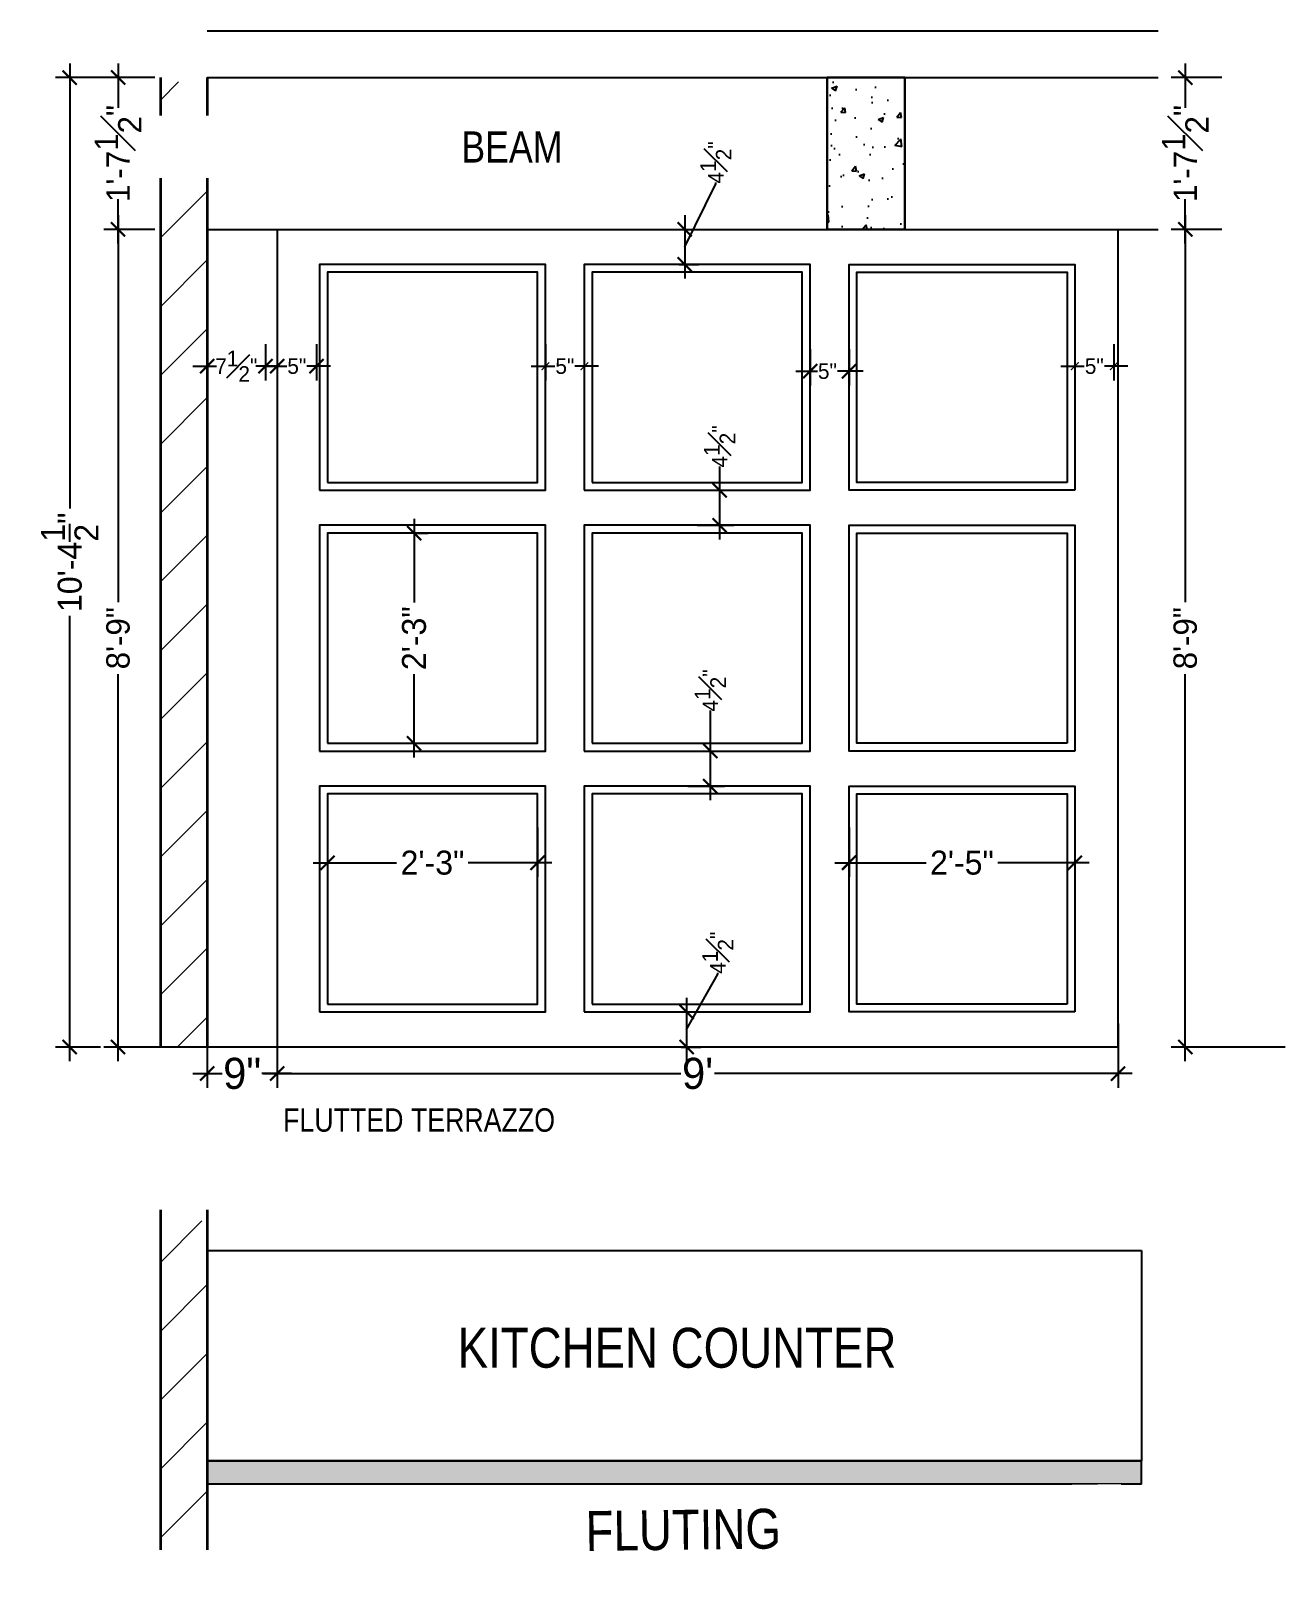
# Model space of a CAD drawing. Header units: inches. Extents: x -137722 to 81594, y -22256 to -1207.
# Drawn here: x -62187.1 to -62026, y -2148.5 to -1950.7 of the extents above; entities that cross this region are included whole.
import ezdxf

# ---------------------------------------------------------------- set-up
doc = ezdxf.new("R2010")
doc.units = ezdxf.units.IN
doc.header["$LTSCALE"] = 0.05
doc.header["$MEASUREMENT"] = 0
doc.header["$PDMODE"] = 3
doc.header["$PDSIZE"] = -4
doc.linetypes.add('DASHED2', pattern=[0.375, 0.25, -0.125])
doc.layers.get('Defpoints').update_dxf_attribs({"linetype": 'DASHED2'})
for name, color, linetype in [('00 floor', 7, 'Continuous'), ('beam', 7, 'Continuous'), ('Civil Dimension - Text', 7, 'Continuous'), ('HATCH', 251, 'Continuous'), ('text', 176, 'Continuous')]:
    doc.layers.add(name, color=color, linetype=linetype)
doc.layers.add('FURNITURE', color=36, linetype='Continuous', lineweight=18)
doc.layers.add('WALL', color=7, linetype='Continuous', lineweight=35)
doc.styles.add('4MMOF3-8', font='ARIALN.TTF', dxfattribs={"height": 5.12})
doc.styles.add('9-128OF1-4', font='stylu.ttf')
doc.dimstyles.new('DIM 1-4', dxfattribs={"dimtxt": 3.0792, "dimasz": 1.82, "dimexe": 1.82, "dimexo": 0, "dimgap": 0.09, "dimtad": 0, "dimzin": 0, "dimdsep": 46, "dimlunit": 4, "dimtxsty": '9-128OF1-4', "dimblk": 'ARCHTICK', "dimcen": 1.8125, "dimdle": 1.82, "dimclrd": 8, "dimclre": 8, "dimadec": 0, "dimazin": 0, "dimtfac": 1, "dimtofl": 0, "dimtmove": 0, "dimatfit": 3, "dimldrblk": 'OPEN90', "dimfxl": 1, "dimtolj": 1, "dimtzin": 0, "dimlwd": -1, "dimarcsym": 0})

msp = doc.modelspace()

# ---------------------------------------------------------------- texts
at = {"layer": 'text', "ltscale": 50, "insert": (-62132.2728, -2119.8463), "char_height": 5.12, "width": 66.281096, "attachment_point": 4, "style": '4MMOF3-8', "bg_fill": 2}
msp.add_mtext('KITCHEN COUNTER', dxfattribs=at)

# ---------------------------------------------------------------- blocks, each defined once
blk = doc.blocks.new('_ArchTick')
at = {"color": 0, "const_width": 0.15}
blk.add_lwpolyline([(-0.5, -0.5), (0.5, 0.5)], dxfattribs=at)
blk = doc.blocks.new('*D477')
at = {"layer": 'Civil Dimension - Text', "color": 8, "lineweight": -2, "ltscale": 50, "transparency": 16777216}
for p, q in [((-62082, -2052.99), (-62082, -2059.35)), ((-62053, -2052.99), (-62053, -2059.35))]:
    blk.add_line(p, q, dxfattribs=at)
at = {"layer": 'Civil Dimension - Text', "color": 8, "ltscale": 50, "transparency": 16777216}
for p, q in [((-62083.82, -2057.53), (-62072.11, -2057.53)), ((-62051.18, -2057.53), (-62062.9, -2057.53))]:
    blk.add_line(p, q, dxfattribs=at)
at = {"layer": 'Defpoints', "color": 0, "ltscale": 50, "transparency": 16777216}
for p in [(-62082, -2052.99), (-62053, -2052.99), (-62053, -2057.53)]:
    blk.add_point(p, dxfattribs=at)
at = {"layer": 'Civil Dimension - Text', "color": 8, "ltscale": 50, "transparency": 16777216, "xscale": 1.82, "yscale": 1.82, "zscale": 1.82, "rotation": 180}
blk.add_blockref('_ArchTick', (-62082, -2057.53), dxfattribs=at)
at = {"layer": 'Civil Dimension - Text', "color": 8, "ltscale": 50, "transparency": 16777216, "xscale": 1.82, "yscale": 1.82, "zscale": 1.82}
blk.add_blockref('_ArchTick', (-62053, -2057.53), dxfattribs=at)
at = {"layer": 'Civil Dimension - Text', "color": 0, "ltscale": 50, "transparency": 16777216, "insert": (-62067.5, -2057.53), "char_height": 3.079, "attachment_point": 5, "style": '9-128OF1-4'}
blk.add_mtext('\\A1;2\'-5"', dxfattribs=at)
blk = doc.blocks.new('_Open90')
at = {"color": 0, "linetype": 'ByBlock', "lineweight": -2}
for p, q in [((0, 0), (-1, 0)), ((-0.5, 0.5), (0, 0)), ((0, 0), (-0.5, -0.5))]:
    blk.add_line(p, q, dxfattribs=at)
blk = doc.blocks.new('*D478')
at = {"layer": 'Civil Dimension - Text', "color": 8, "lineweight": -2, "ltscale": 50, "transparency": 16777216}
for p, q in [((-62149, -2052.99), (-62149, -2059.35)), ((-62122, -2052.99), (-62122, -2059.35))]:
    blk.add_line(p, q, dxfattribs=at)
at = {"layer": 'Civil Dimension - Text', "color": 8, "ltscale": 50, "transparency": 16777216}
for p, q in [((-62150.82, -2057.53), (-62140.11, -2057.53)), ((-62120.18, -2057.53), (-62130.9, -2057.53))]:
    blk.add_line(p, q, dxfattribs=at)
at = {"layer": 'Defpoints', "color": 0, "ltscale": 50, "transparency": 16777216}
for p in [(-62149, -2052.99), (-62122, -2052.99), (-62149, -2057.53)]:
    blk.add_point(p, dxfattribs=at)
at = {"layer": 'Civil Dimension - Text', "color": 8, "ltscale": 50, "transparency": 16777216, "xscale": 1.82, "yscale": 1.82, "zscale": 1.82, "rotation": 180}
blk.add_blockref('_ArchTick', (-62149, -2057.53), dxfattribs=at)
at = {"layer": 'Civil Dimension - Text', "color": 8, "ltscale": 50, "transparency": 16777216, "xscale": 1.82, "yscale": 1.82, "zscale": 1.82}
blk.add_blockref('_ArchTick', (-62122, -2057.53), dxfattribs=at)
at = {"layer": 'Civil Dimension - Text', "color": 0, "ltscale": 50, "transparency": 16777216, "insert": (-62135.5, -2057.53), "char_height": 3.079, "attachment_point": 5, "style": '9-128OF1-4'}
blk.add_mtext('\\A1;2\'-3"', dxfattribs=at)
blk = doc.blocks.new('*D467')
at = {"layer": 'Civil Dimension - Text', "color": 8, "lineweight": -2, "ltscale": 50, "transparency": 16777216}
for p, q in [((-62087, -1991.56), (-62087, -1996.23)), ((-62082, -1991.56), (-62082, -1996.23))]:
    blk.add_line(p, q, dxfattribs=at)
at = {"layer": 'Civil Dimension - Text', "color": 8, "ltscale": 50, "transparency": 16777216}
for p, q in [((-62088.82, -1994.41), (-62086.07, -1994.41)), ((-62080.18, -1994.41), (-62083.49, -1994.41))]:
    blk.add_line(p, q, dxfattribs=at)
at = {"layer": 'Defpoints', "color": 0, "ltscale": 50, "transparency": 16777216}
for p in [(-62087, -1991.56), (-62082, -1991.56), (-62087, -1994.41)]:
    blk.add_point(p, dxfattribs=at)
at = {"layer": 'Civil Dimension - Text', "color": 8, "ltscale": 50, "transparency": 16777216, "xscale": 1.82, "yscale": 1.82, "zscale": 1.82, "rotation": 180}
blk.add_blockref('_ArchTick', (-62087, -1994.41), dxfattribs=at)
at = {"layer": 'Civil Dimension - Text', "color": 8, "ltscale": 50, "transparency": 16777216, "xscale": 1.82, "yscale": 1.82, "zscale": 1.82}
blk.add_blockref('_ArchTick', (-62082, -1994.41), dxfattribs=at)
at = {"layer": 'Civil Dimension - Text', "color": 0, "ltscale": 50, "transparency": 16777216, "insert": (-62084.78, -1994.41), "char_height": 2, "attachment_point": 5, "style": '9-128OF1-4'}
blk.add_mtext('\\A1;5"', dxfattribs=at)
blk = doc.blocks.new('*D468')
at = {"layer": 'Civil Dimension - Text', "color": 8, "lineweight": -2, "ltscale": 50, "transparency": 16777216}
for p, q in [((-62121, -1990.92), (-62121, -1995.58)), ((-62116, -1990.92), (-62116, -1995.58))]:
    blk.add_line(p, q, dxfattribs=at)
at = {"layer": 'Civil Dimension - Text', "color": 8, "ltscale": 50, "transparency": 16777216}
for p, q in [((-62122.82, -1993.76), (-62119.8, -1993.76)), ((-62114.18, -1993.76), (-62117.21, -1993.76))]:
    blk.add_line(p, q, dxfattribs=at)
at = {"layer": 'Defpoints', "color": 0, "ltscale": 50, "transparency": 16777216}
for p in [(-62121, -1990.92), (-62116, -1990.92), (-62116, -1993.76)]:
    blk.add_point(p, dxfattribs=at)
at = {"layer": 'Civil Dimension - Text', "color": 8, "ltscale": 50, "transparency": 16777216, "rotation": 180}
blk.add_blockref('_ArchTick', (-62121, -1993.76), dxfattribs=at)
at = {"layer": 'Civil Dimension - Text', "color": 8, "ltscale": 50, "transparency": 16777216}
blk.add_blockref('_ArchTick', (-62116, -1993.76), dxfattribs=at)
at = {"layer": 'Civil Dimension - Text', "color": 0, "ltscale": 50, "transparency": 16777216, "insert": (-62118.5, -1993.76), "char_height": 2, "attachment_point": 5, "style": '9-128OF1-4'}
blk.add_mtext('\\A1;5"', dxfattribs=at)
blk = doc.blocks.new('*D469')
at = {"layer": 'Civil Dimension - Text', "color": 8, "lineweight": -2, "ltscale": 50, "transparency": 16777216}
for p, q in [((-62164.45, -1990.92), (-62164.45, -1995.58)), ((-62156.95, -1990.92), (-62156.95, -1995.58))]:
    blk.add_line(p, q, dxfattribs=at)
at = {"layer": 'Civil Dimension - Text', "color": 8, "ltscale": 50, "transparency": 16777216}
for p, q in [((-62166.27, -1993.76), (-62163.23, -1993.76)), ((-62155.13, -1993.76), (-62158.17, -1993.76))]:
    blk.add_line(p, q, dxfattribs=at)
at = {"layer": 'Defpoints', "color": 0, "ltscale": 50, "transparency": 16777216}
for p in [(-62164.45, -1990.92), (-62156.95, -1990.92), (-62156.95, -1993.76)]:
    blk.add_point(p, dxfattribs=at)
at = {"layer": 'Civil Dimension - Text', "color": 8, "ltscale": 50, "transparency": 16777216, "xscale": 1.82, "yscale": 1.82, "zscale": 1.82, "rotation": 180}
blk.add_blockref('_ArchTick', (-62164.45, -1993.76), dxfattribs=at)
at = {"layer": 'Civil Dimension - Text', "color": 8, "ltscale": 50, "transparency": 16777216, "xscale": 1.82, "yscale": 1.82, "zscale": 1.82}
blk.add_blockref('_ArchTick', (-62156.95, -1993.76), dxfattribs=at)
at = {"layer": 'Civil Dimension - Text', "color": 0, "ltscale": 50, "transparency": 16777216, "insert": (-62160.7, -1993.76), "char_height": 2, "attachment_point": 5, "style": '9-128OF1-4'}
blk.add_mtext('\\A1;7{\\H1x;\\S1#2;}"', dxfattribs=at)
blk = doc.blocks.new('*D470')
at = {"layer": 'Civil Dimension - Text', "color": 8, "ltscale": 50, "transparency": 16777216}
for p, q in [((-62098.62, -2006.64), (-62098.62, -2009.69)), ((-62098.62, -2007.87), (-62098.62, -2016.01))]:
    blk.add_line(p, q, dxfattribs=at)
at = {"layer": 'Civil Dimension - Text', "color": 8, "lineweight": -2, "ltscale": 50, "transparency": 16777216}
for p, q in [((-62101.5, -2009.69), (-62096.8, -2009.69)), ((-62101.5, -2014.19), (-62096.8, -2014.19))]:
    blk.add_line(p, q, dxfattribs=at)
at = {"layer": 'Defpoints', "color": 0, "ltscale": 50, "transparency": 16777216}
for p in [(-62101.5, -2009.69), (-62101.5, -2014.19), (-62098.62, -2014.19)]:
    blk.add_point(p, dxfattribs=at)
at = {"layer": 'Civil Dimension - Text', "color": 8, "ltscale": 50, "transparency": 16777216, "xscale": 1.82, "yscale": 1.82, "zscale": 1.82}
for p, rotation in [((-62098.62, -2009.69), 90), ((-62098.62, -2014.19), 270)]:
    blk.add_blockref('_ArchTick', p, dxfattribs=dict(at, rotation=rotation))
at = {"layer": 'Civil Dimension - Text', "color": 0, "ltscale": 50, "transparency": 16777216, "insert": (-62098.62, -2004.06), "char_height": 2, "attachment_point": 5, "rotation": 90, "style": '9-128OF1-4'}
blk.add_mtext('\\A1;4{\\H1x;\\S1#2;}"', dxfattribs=at)
blk = doc.blocks.new('*D471')
at = {"layer": 'Civil Dimension - Text', "color": 8, "ltscale": 50, "transparency": 16777216}
for p, q in [((-62099.82, -2037.98), (-62099.82, -2043.19)), ((-62099.82, -2041.37), (-62099.82, -2049.51))]:
    blk.add_line(p, q, dxfattribs=at)
at = {"layer": 'Civil Dimension - Text', "color": 8, "lineweight": -2, "ltscale": 50, "transparency": 16777216}
for p, q in [((-62102.7, -2043.19), (-62098, -2043.19)), ((-62102.7, -2047.69), (-62098, -2047.69))]:
    blk.add_line(p, q, dxfattribs=at)
at = {"layer": 'Defpoints', "color": 0, "ltscale": 50, "transparency": 16777216}
for p in [(-62102.7, -2043.19), (-62102.7, -2047.69), (-62099.82, -2047.69)]:
    blk.add_point(p, dxfattribs=at)
at = {"layer": 'Civil Dimension - Text', "color": 8, "ltscale": 50, "transparency": 16777216, "xscale": 1.82, "yscale": 1.82, "zscale": 1.82}
for p, rotation in [((-62099.82, -2043.19), 90), ((-62099.82, -2047.69), 270)]:
    blk.add_blockref('_ArchTick', p, dxfattribs=dict(at, rotation=rotation))
at = {"layer": 'Civil Dimension - Text', "color": 0, "ltscale": 50, "transparency": 16777216, "insert": (-62099.82, -2035.4), "char_height": 2, "attachment_point": 5, "rotation": 90, "style": '9-128OF1-4'}
blk.add_mtext('\\A1;4{\\H1x;\\S1#2;}"', dxfattribs=at)
blk = doc.blocks.new('*D472')
at = {"layer": 'Civil Dimension - Text', "color": 8, "ltscale": 50, "transparency": 16777216}
for p, q in [((-62099.1, -1970.35), (-62099.1, -1970.17)), ((-62103.11, -1978.44), (-62099.1, -1970.35)), ((-62103.11, -1974.37), (-62103.11, -1982.51))]:
    blk.add_line(p, q, dxfattribs=at)
at = {"layer": 'Civil Dimension - Text', "color": 8, "lineweight": -2, "ltscale": 50, "transparency": 16777216}
for p, q in [((-62103.82, -1976.19), (-62101.29, -1976.19)), ((-62103.82, -1980.69), (-62101.29, -1980.69))]:
    blk.add_line(p, q, dxfattribs=at)
at = {"layer": 'Defpoints', "color": 0, "ltscale": 50, "transparency": 16777216}
for p in [(-62103.82, -1976.19), (-62103.82, -1980.69), (-62103.11, -1980.69)]:
    blk.add_point(p, dxfattribs=at)
at = {"layer": 'Civil Dimension - Text', "color": 8, "ltscale": 50, "transparency": 16777216, "xscale": 1.82, "yscale": 1.82, "zscale": 1.82}
for p, rotation in [((-62103.11, -1976.19), 90), ((-62103.11, -1980.69), 270)]:
    blk.add_blockref('_ArchTick', p, dxfattribs=dict(at, rotation=rotation))
at = {"layer": 'Civil Dimension - Text', "color": 0, "ltscale": 50, "transparency": 16777216, "insert": (-62099.1, -1967.59), "char_height": 2, "attachment_point": 5, "rotation": 90, "style": '9-128OF1-4'}
blk.add_mtext('\\A1;4{\\H1x;\\S1#2;}"', dxfattribs=at)
blk = doc.blocks.new('*D473')
at = {"layer": 'Civil Dimension - Text', "color": 8, "ltscale": 50, "transparency": 16777216}
for p, q in [((-62102.86, -2078.94), (-62098.85, -2071.85)), ((-62098.85, -2071.85), (-62098.85, -2071.67)), ((-62102.86, -2074.87), (-62102.86, -2083.01))]:
    blk.add_line(p, q, dxfattribs=at)
at = {"layer": 'Civil Dimension - Text', "color": 8, "lineweight": -2, "ltscale": 50, "transparency": 16777216}
for p, q in [((-62103.57, -2076.69), (-62101.04, -2076.69)), ((-62103.57, -2081.19), (-62101.04, -2081.19))]:
    blk.add_line(p, q, dxfattribs=at)
at = {"layer": 'Defpoints', "color": 0, "ltscale": 50, "transparency": 16777216}
for p in [(-62103.57, -2076.69), (-62103.57, -2081.19), (-62102.86, -2081.19)]:
    blk.add_point(p, dxfattribs=at)
at = {"layer": 'Civil Dimension - Text', "color": 8, "ltscale": 50, "transparency": 16777216, "xscale": 1.82, "yscale": 1.82, "zscale": 1.82}
for p, rotation in [((-62102.86, -2076.69), 90), ((-62102.86, -2081.19), 270)]:
    blk.add_blockref('_ArchTick', p, dxfattribs=dict(at, rotation=rotation))
at = {"layer": 'Civil Dimension - Text', "color": 0, "ltscale": 50, "transparency": 16777216, "insert": (-62098.85, -2069.08), "char_height": 2, "attachment_point": 5, "rotation": 90, "style": '9-128OF1-4'}
blk.add_mtext('\\A1;4{\\H1x;\\S1#2;}"', dxfattribs=at)
blk = doc.blocks.new('*D474')
at = {"layer": 'Civil Dimension - Text', "color": 8, "ltscale": 50, "transparency": 16777216}
for p, q in [((-62137.86, -2013.37), (-62137.86, -2024.09)), ((-62137.86, -2044.01), (-62137.86, -2033.29))]:
    blk.add_line(p, q, dxfattribs=at)
at = {"layer": 'Civil Dimension - Text', "color": 8, "lineweight": -2, "ltscale": 50, "transparency": 16777216}
for p, q in [((-62137.86, -2015.19), (-62136.04, -2015.19)), ((-62137.86, -2042.19), (-62136.04, -2042.19))]:
    blk.add_line(p, q, dxfattribs=at)
at = {"layer": 'Defpoints', "color": 0, "ltscale": 50, "transparency": 16777216}
for p in [(-62137.86, -2015.19), (-62137.86, -2042.19), (-62137.86, -2042.19)]:
    blk.add_point(p, dxfattribs=at)
at = {"layer": 'Civil Dimension - Text', "color": 8, "ltscale": 50, "transparency": 16777216, "xscale": 1.82, "yscale": 1.82, "zscale": 1.82}
for p, rotation in [((-62137.86, -2015.19), 90), ((-62137.86, -2042.19), 270)]:
    blk.add_blockref('_ArchTick', p, dxfattribs=dict(at, rotation=rotation))
at = {"layer": 'Civil Dimension - Text', "color": 0, "ltscale": 50, "transparency": 16777216, "insert": (-62137.86, -2028.69), "char_height": 3.079, "attachment_point": 5, "rotation": 90, "style": '9-128OF1-4'}
blk.add_mtext('\\A1;2\'-3"', dxfattribs=at)
blk = doc.blocks.new('*D466')
at = {"layer": 'Defpoints', "color": 0, "ltscale": 50, "transparency": 16777216}
for p in [(-62164.45, -2081.19), (-62155.45, -2081.19), (-62164.45, -2084.6)]:
    blk.add_point(p, dxfattribs=at)
at = {"layer": 'HATCH', "color": 8, "lineweight": -2, "ltscale": 50, "transparency": 16777216}
for p, q in [((-62164.45, -2081.19), (-62164.45, -2086.42)), ((-62155.45, -2081.19), (-62155.45, -2086.42))]:
    blk.add_line(p, q, dxfattribs=at)
at = {"layer": 'HATCH', "color": 8, "ltscale": 50, "transparency": 16777216}
for p, q in [((-62166.27, -2084.6), (-62162.51, -2084.6)), ((-62153.63, -2084.6), (-62157.4, -2084.6))]:
    blk.add_line(p, q, dxfattribs=at)
at = {"layer": 'HATCH', "color": 8, "ltscale": 50, "transparency": 16777216, "xscale": 1.82, "yscale": 1.82, "zscale": 1.82, "rotation": 180}
blk.add_blockref('_ArchTick', (-62164.45, -2084.6), dxfattribs=at)
at = {"layer": 'HATCH', "color": 8, "ltscale": 50, "transparency": 16777216, "xscale": 1.82, "yscale": 1.82, "zscale": 1.82}
blk.add_blockref('_ArchTick', (-62155.45, -2084.6), dxfattribs=at)
at = {"layer": 'HATCH', "color": 0, "ltscale": 50, "transparency": 16777216, "insert": (-62159.95, -2084.6), "char_height": 4, "attachment_point": 5, "style": '9-128OF1-4'}
blk.add_mtext('\\A1;9"', dxfattribs=at)
blk = doc.blocks.new('*D475')
at = {"layer": 'Civil Dimension - Text', "color": 8, "lineweight": -2, "ltscale": 50, "transparency": 16777216}
for p, q in [((-62155.45, -1990.92), (-62155.45, -1995.58)), ((-62150.41, -1990.92), (-62150.41, -1995.58))]:
    blk.add_line(p, q, dxfattribs=at)
at = {"layer": 'Civil Dimension - Text', "color": 8, "ltscale": 50, "transparency": 16777216}
for p, q in [((-62157.27, -1993.76), (-62154.22, -1993.76)), ((-62148.59, -1993.76), (-62151.64, -1993.76))]:
    blk.add_line(p, q, dxfattribs=at)
at = {"layer": 'Defpoints', "color": 0, "ltscale": 50, "transparency": 16777216}
for p in [(-62155.45, -1990.92), (-62150.41, -1990.92), (-62150.41, -1993.76)]:
    blk.add_point(p, dxfattribs=at)
at = {"layer": 'Civil Dimension - Text', "color": 8, "ltscale": 50, "transparency": 16777216, "xscale": 1.82, "yscale": 1.82, "zscale": 1.82, "rotation": 180}
blk.add_blockref('_ArchTick', (-62155.45, -1993.76), dxfattribs=at)
at = {"layer": 'Civil Dimension - Text', "color": 8, "ltscale": 50, "transparency": 16777216, "xscale": 1.82, "yscale": 1.82, "zscale": 1.82}
blk.add_blockref('_ArchTick', (-62150.41, -1993.76), dxfattribs=at)
at = {"layer": 'Civil Dimension - Text', "color": 0, "ltscale": 50, "transparency": 16777216, "insert": (-62152.93, -1993.76), "char_height": 2, "attachment_point": 5, "style": '9-128OF1-4'}
blk.add_mtext('\\A1;5"', dxfattribs=at)
blk = doc.blocks.new('*D476')
at = {"layer": 'Civil Dimension - Text', "color": 8, "lineweight": -2, "ltscale": 50, "transparency": 16777216}
for p, q in [((-62053, -1990.92), (-62053, -1995.58)), ((-62048, -1990.92), (-62048, -1995.58))]:
    blk.add_line(p, q, dxfattribs=at)
at = {"layer": 'Civil Dimension - Text', "color": 8, "ltscale": 50, "transparency": 16777216}
for p, q in [((-62054.82, -1993.76), (-62051.8, -1993.76)), ((-62046.18, -1993.76), (-62049.21, -1993.76))]:
    blk.add_line(p, q, dxfattribs=at)
at = {"layer": 'Defpoints', "color": 0, "ltscale": 50, "transparency": 16777216}
for p in [(-62053, -1990.92), (-62048, -1990.92), (-62048, -1993.76)]:
    blk.add_point(p, dxfattribs=at)
at = {"layer": 'Civil Dimension - Text', "color": 8, "ltscale": 50, "transparency": 16777216, "rotation": 180}
blk.add_blockref('_ArchTick', (-62053, -1993.76), dxfattribs=at)
at = {"layer": 'Civil Dimension - Text', "color": 8, "ltscale": 50, "transparency": 16777216}
blk.add_blockref('_ArchTick', (-62048, -1993.76), dxfattribs=at)
at = {"layer": 'Civil Dimension - Text', "color": 0, "ltscale": 50, "transparency": 16777216, "insert": (-62050.5, -1993.76), "char_height": 2, "attachment_point": 5, "style": '9-128OF1-4'}
blk.add_mtext('\\A1;5"', dxfattribs=at)
blk = doc.blocks.new('*D479')
at = {"layer": 'Defpoints', "color": 0, "ltscale": 50, "transparency": 16777216}
for p in [(-62047.45, -2078.15), (-62155.45, -2081.19), (-62047.45, -2084.6)]:
    blk.add_point(p, dxfattribs=at)
at = {"layer": 'HATCH', "color": 8, "lineweight": -2, "ltscale": 50, "transparency": 16777216}
for p, q in [((-62047.45, -2078.15), (-62047.45, -2086.42)), ((-62155.45, -2081.19), (-62155.45, -2086.42))]:
    blk.add_line(p, q, dxfattribs=at)
at = {"layer": 'HATCH', "color": 8, "ltscale": 50, "transparency": 16777216}
for p, q in [((-62157.27, -2084.6), (-62103.62, -2084.6)), ((-62045.63, -2084.6), (-62099.28, -2084.6))]:
    blk.add_line(p, q, dxfattribs=at)
at = {"layer": 'HATCH', "color": 8, "ltscale": 50, "transparency": 16777216, "xscale": 1.82, "yscale": 1.82, "zscale": 1.82, "rotation": 180}
blk.add_blockref('_ArchTick', (-62155.45, -2084.6), dxfattribs=at)
at = {"layer": 'HATCH', "color": 8, "ltscale": 50, "transparency": 16777216, "xscale": 1.82, "yscale": 1.82, "zscale": 1.82}
blk.add_blockref('_ArchTick', (-62047.45, -2084.6), dxfattribs=at)
at = {"layer": 'HATCH', "color": 0, "ltscale": 50, "transparency": 16777216, "insert": (-62101.45, -2084.6), "char_height": 4, "attachment_point": 5, "style": '9-128OF1-4'}
blk.add_mtext("\\A1;9'", dxfattribs=at)
blk = doc.blocks.new('*D691')
at = {"layer": 'Civil Dimension - Text', "color": 8, "ltscale": 50, "transparency": 16777216}
for p, q in [((-62038.81, -1954.87), (-62038.81, -1960.57)), ((-62038.81, -1978.01), (-62038.81, -1972.31))]:
    blk.add_line(p, q, dxfattribs=at)
at = {"layer": 'Civil Dimension - Text', "color": 8, "lineweight": -2, "ltscale": 50, "transparency": 16777216}
for p, q in [((-62034.12, -1956.69), (-62040.63, -1956.69)), ((-62034.12, -1976.19), (-62040.63, -1976.19))]:
    blk.add_line(p, q, dxfattribs=at)
at = {"layer": 'Defpoints', "color": 0, "ltscale": 50, "transparency": 16777216}
for p in [(-62034.12, -1956.69), (-62038.81, -1976.19), (-62034.12, -1976.19)]:
    blk.add_point(p, dxfattribs=at)
at = {"layer": 'Civil Dimension - Text', "color": 8, "ltscale": 50, "transparency": 16777216, "xscale": 1.82, "yscale": 1.82, "zscale": 1.82}
for p, rotation in [((-62038.81, -1956.69), 90), ((-62038.81, -1976.19), 270)]:
    blk.add_blockref('_ArchTick', p, dxfattribs=dict(at, rotation=rotation))
at = {"layer": 'Civil Dimension - Text', "color": 0, "ltscale": 50, "transparency": 16777216, "insert": (-62038.81, -1966.44), "char_height": 3, "attachment_point": 5, "rotation": 90, "style": '9-128OF1-4'}
blk.add_mtext('\\A1;1\'-7{\\H1x;\\S1#2;}"', dxfattribs=at)
blk = doc.blocks.new('*D692')
at = {"layer": 'Civil Dimension - Text', "color": 8, "ltscale": 50, "transparency": 16777216}
for p, q in [((-62038.81, -1974.37), (-62038.81, -2024.07)), ((-62038.81, -2083.01), (-62038.81, -2033.31))]:
    blk.add_line(p, q, dxfattribs=at)
at = {"layer": 'Civil Dimension - Text', "color": 8, "lineweight": -2, "ltscale": 50, "transparency": 16777216}
for p, q in [((-62034.12, -1976.19), (-62040.63, -1976.19)), ((-62025.98, -2081.19), (-62040.63, -2081.19))]:
    blk.add_line(p, q, dxfattribs=at)
at = {"layer": 'Defpoints', "color": 0, "ltscale": 50, "transparency": 16777216}
for p in [(-62034.12, -1976.19), (-62038.81, -2081.19), (-62025.98, -2081.19)]:
    blk.add_point(p, dxfattribs=at)
at = {"layer": 'Civil Dimension - Text', "color": 8, "ltscale": 50, "transparency": 16777216, "xscale": 1.82, "yscale": 1.82, "zscale": 1.82}
for p, rotation in [((-62038.81, -1976.19), 90), ((-62038.81, -2081.19), 270)]:
    blk.add_blockref('_ArchTick', p, dxfattribs=dict(at, rotation=rotation))
at = {"layer": 'Civil Dimension - Text', "color": 0, "ltscale": 50, "transparency": 16777216, "insert": (-62038.81, -2028.69), "char_height": 3, "attachment_point": 5, "rotation": 90, "style": '9-128OF1-4'}
blk.add_mtext('\\A1;8\'-9"', dxfattribs=at)
blk = doc.blocks.new('*D697')
at = {"layer": 'Civil Dimension - Text', "color": 8, "ltscale": 50, "transparency": 16777216}
for p, q in [((-62175.88, -1954.87), (-62175.88, -1960.57)), ((-62175.88, -1978.01), (-62175.88, -1972.31))]:
    blk.add_line(p, q, dxfattribs=at)
at = {"layer": 'Civil Dimension - Text', "color": 8, "lineweight": -2, "ltscale": 50, "transparency": 16777216}
for p, q in [((-62171.18, -1956.69), (-62177.7, -1956.69)), ((-62171.18, -1976.19), (-62177.7, -1976.19))]:
    blk.add_line(p, q, dxfattribs=at)
at = {"layer": 'Defpoints', "color": 0, "ltscale": 50, "transparency": 16777216}
for p in [(-62171.18, -1956.69), (-62175.88, -1976.19), (-62171.18, -1976.19)]:
    blk.add_point(p, dxfattribs=at)
at = {"layer": 'Civil Dimension - Text', "color": 8, "ltscale": 50, "transparency": 16777216, "xscale": 1.82, "yscale": 1.82, "zscale": 1.82}
for p, rotation in [((-62175.88, -1956.69), 90), ((-62175.88, -1976.19), 270)]:
    blk.add_blockref('_ArchTick', p, dxfattribs=dict(at, rotation=rotation))
at = {"layer": 'Civil Dimension - Text', "color": 0, "ltscale": 50, "transparency": 16777216, "insert": (-62175.88, -1966.44), "char_height": 3, "attachment_point": 5, "rotation": 90, "style": '9-128OF1-4'}
blk.add_mtext('\\A1;1\'-7{\\H1x;\\S1#2;}"', dxfattribs=at)
blk = doc.blocks.new('*D698')
at = {"layer": 'Civil Dimension - Text', "color": 8, "ltscale": 50, "transparency": 16777216}
for p, q in [((-62175.88, -1974.37), (-62175.88, -2024.07)), ((-62175.88, -2083.01), (-62175.88, -2033.31))]:
    blk.add_line(p, q, dxfattribs=at)
at = {"layer": 'Civil Dimension - Text', "color": 8, "lineweight": -2, "ltscale": 50, "transparency": 16777216}
for p, q in [((-62171.18, -1976.19), (-62177.7, -1976.19)), ((-62163.05, -2081.19), (-62177.7, -2081.19))]:
    blk.add_line(p, q, dxfattribs=at)
at = {"layer": 'Defpoints', "color": 0, "ltscale": 50, "transparency": 16777216}
for p in [(-62171.18, -1976.19), (-62175.88, -2081.19), (-62163.05, -2081.19)]:
    blk.add_point(p, dxfattribs=at)
at = {"layer": 'Civil Dimension - Text', "color": 8, "ltscale": 50, "transparency": 16777216, "xscale": 1.82, "yscale": 1.82, "zscale": 1.82}
for p, rotation in [((-62175.88, -1976.19), 90), ((-62175.88, -2081.19), 270)]:
    blk.add_blockref('_ArchTick', p, dxfattribs=dict(at, rotation=rotation))
at = {"layer": 'Civil Dimension - Text', "color": 0, "ltscale": 50, "transparency": 16777216, "insert": (-62175.88, -2028.69), "char_height": 3, "attachment_point": 5, "rotation": 90, "style": '9-128OF1-4'}
blk.add_mtext('\\A1;8\'-9"', dxfattribs=at)
blk = doc.blocks.new('*D730')
at = {"layer": 'Civil Dimension - Text', "color": 8, "ltscale": 50, "transparency": 16777216}
for p, q in [((-62182.1, -1954.87), (-62182.1, -2012.05)), ((-62182.1, -2083.01), (-62182.1, -2025.82))]:
    blk.add_line(p, q, dxfattribs=at)
at = {"layer": 'Civil Dimension - Text', "color": 8, "lineweight": -2, "ltscale": 50, "transparency": 16777216}
for p, q in [((-62176.24, -1956.69), (-62183.92, -1956.69)), ((-62178.16, -2081.19), (-62183.92, -2081.19))]:
    blk.add_line(p, q, dxfattribs=at)
at = {"layer": 'Defpoints', "color": 0, "ltscale": 50, "transparency": 16777216}
for p in [(-62176.24, -1956.69), (-62182.1, -2081.19), (-62178.16, -2081.19)]:
    blk.add_point(p, dxfattribs=at)
at = {"layer": 'Civil Dimension - Text', "color": 8, "ltscale": 50, "transparency": 16777216, "xscale": 1.82, "yscale": 1.82, "zscale": 1.82}
for p, rotation in [((-62182.1, -1956.69), 90), ((-62182.1, -2081.19), 270)]:
    blk.add_blockref('_ArchTick', p, dxfattribs=dict(at, rotation=rotation))
at = {"layer": 'Civil Dimension - Text', "color": 0, "ltscale": 50, "transparency": 16777216, "insert": (-62182.1, -2018.94), "char_height": 3.0792, "attachment_point": 5, "rotation": 90, "style": '9-128OF1-4'}
blk.add_mtext('\\A1;10\'-4{\\H1x;\\S1/2;}"', dxfattribs=at)

# ---------------------------------------------------------------- dimensions: what is measured, and where the dimension line sits
at = {"layer": 'Civil Dimension - Text', "ltscale": 50}
for base, p1, p2, angle, override, picture, middle in [((-62038.8127, -1976.1898), (-62034.1154, -1956.6898), (-62034.1154, -1976.1898), 90, {"dimtxt": 3, "dimdec": 3, "dimtdec": 3, "dimtmove": 1, "dimfxl": 0, "dimfrac": 1, "dimarcsym": 1}, '*D691', (-62038.8127, -1966.4398)), ((-62175.8811, -2081.1898), (-62171.1838, -1976.1898), (-62163.0507, -2081.1898), 90, {"dimtxt": 3, "dimdec": 3, "dimtdec": 3, "dimtmove": 1, "dimfxl": 0, "dimfrac": 1, "dimarcsym": 1}, '*D698', (-62175.8811, -2028.6898)), ((-62038.8127, -2081.1898), (-62034.1154, -1976.1898), (-62025.9824, -2081.1898), 90, {"dimtxt": 3, "dimdec": 3, "dimtdec": 3, "dimtmove": 1, "dimfxl": 0, "dimfrac": 1, "dimarcsym": 1}, '*D692', (-62038.8127, -2028.6898)), ((-62156.9543, -1993.7641), (-62164.4543, -1990.9242), (-62156.9543, -1990.9242), 180, {"dimtxt": 2, "dimdec": 3, "dimtdec": 3, "dimtmove": 1, "dimfxl": 0, "dimfrac": 1, "dimarcsym": 1}, '*D469', (-62160.7043, -1993.7641)), ((-62150.4061, -1993.7641), (-62155.4543, -1990.9242), (-62150.4061, -1990.9242), 180, {"dimtxt": 2, "dimdec": 3, "dimtdec": 3, "dimtmove": 1, "dimfxl": 0, "dimfrac": 1, "dimarcsym": 1}, '*D475', (-62152.9302, -1993.7641)), ((-62116.0025, -1993.7641), (-62121.0025, -1990.9242), (-62116.0025, -1990.9242), 180, {"dimtxt": 2, "dimasz": 1, "dimdec": 3, "dimtdec": 3, "dimtmove": 1, "dimfxl": 0, "dimfrac": 1, "dimarcsym": 1}, '*D468', (-62118.5025, -1993.7641)), ((-62048.0025, -1993.7641), (-62053.0025, -1990.9242), (-62048.0025, -1990.9242), 180, {"dimtxt": 2, "dimasz": 1, "dimdec": 3, "dimtdec": 3, "dimtmove": 1, "dimfxl": 0, "dimfrac": 1, "dimarcsym": 1}, '*D476', (-62050.5025, -1993.7641)), ((-62137.8601, -2042.1893), (-62137.8601, -2015.1893), (-62137.8601, -2042.1893), 90, {"dimfxl": 0, "dimarcsym": 1}, '*D474', (-62137.8601, -2028.6893)), ((-62149.0025, -2057.528), (-62122.0025, -2052.9916), (-62149.0025, -2052.9916), 0, {"dimfxl": 0, "dimarcsym": 1}, '*D478', (-62135.5025, -2057.528)), ((-62053.0025, -2057.528), (-62082.0025, -2052.9916), (-62053.0025, -2052.9916), 180, {"dimfxl": 0, "dimarcsym": 1}, '*D477', (-62067.5025, -2057.528))]:
    dim = msp.add_linear_dim(base=base, p1=p1, p2=p2, angle=angle, dimstyle='DIM 1-4', override=override, dxfattribs=at)
    dim.commit()
    dim.dimension.update_dxf_attribs({"geometry": picture, "text_midpoint": middle})
for base, p1, p2, angle, picture, middle in [((-62103.1089, -1980.6893), (-62103.8158, -1976.1893), (-62103.8158, -1980.6893), 90, '*D472', (-62099.1005, -1970.0773)), ((-62087.0025, -1994.4071), (-62082.0025, -1991.5608), (-62087.0025, -1991.5608), 180, '*D467', (-62084.7789, -1994.4071)), ((-62098.6151, -2014.1893), (-62101.5025, -2009.6893), (-62101.5025, -2014.1893), 90, '*D470', (-62102.0006, -2004.0558)), ((-62099.8169, -2047.6893), (-62102.7043, -2043.1893), (-62102.7043, -2047.6893), 90, '*D471', (-62097.8619, -2035.3987)), ((-62102.8589, -2081.1893), (-62103.5658, -2076.6893), (-62103.5658, -2081.1893), 90, '*D473', (-62098.8505, -2071.5764))]:
    dim = msp.add_linear_dim(base=base, p1=p1, p2=p2, angle=angle, dimstyle='DIM 1-4', override={"dimtxt": 2, "dimdec": 3, "dimtdec": 3, "dimtmove": 1, "dimfxl": 0, "dimfrac": 1, "dimarcsym": 1}, dxfattribs=at)
    dim.commit()
    dim.dimension.update_dxf_attribs({"geometry": picture, "text_midpoint": middle, "dimtype": 160})
at = {"layer": 'HATCH', "ltscale": 50}
dim = msp.add_linear_dim(base=(-62164.4543, -2084.5961), p1=(-62155.4543, -2081.1893), p2=(-62164.4543, -2081.1893), angle=180, dimstyle='DIM 1-4', override={"dimtxt": 4, "dimdec": 3, "dimtdec": 3, "dimtmove": 1, "dimfxl": 0, "dimfrac": 1, "dimarcsym": 1}, dxfattribs=at)
dim.commit()
dim.dimension.update_dxf_attribs({"geometry": '*D466', "text_midpoint": (-62159.9543, -2084.5961)})

# ---------------------------------------------------------------- hatches: boundary and pattern name
at = {"layer": 'Civil Dimension - Text', "ltscale": 50, "true_color": 0x939598}
h = msp.add_hatch(dxfattribs=at)
h.set_pattern_fill('AR-CONC', color=252)
h.set_pattern_definition([(50, (1638.5257, 1300.1725), (7.1726018, -0.62752135), [0.75, -8.25]), (355, (1638.526, 1300.1725), (-1.3875133, 7.5219213), [0.6, -6.6]), (100.451444, (1639.1234, 1300.12), (5.7850885, 6.8943999), [0.6374019, -7.0114211]), (46.1842, (1638.526, 1302.1725), (10.6724133, -1.6551928), [1.125, -12.375]), (96.635635, (1639.415, 1302.035), (9.3466195, 9.741186), [0.9561034, -10.5171376]), (351.184164, (1638.526, 1302.172), (9.3466195, 9.741186), [0.9, -9.9]), (21, (1639.5257, 1301.6725), (5.9690705, -4.0261889), [0.75, -8.25]), (326, (1639.526, 1301.6725), (2.4331533, 7.25150045), [0.6, -6.6]), (71.451445, (1640.023, 1301.337), (8.4022238, 3.2253115), [0.6374019, -7.0114211]), (37.5, (1638.5257, 1300.1725), (0.12159855, 3.32893854), [0, -6.52, 0, -6.7, 0, -6.625]), (7.5, (1638.5257, 1300.1725), (2.63069537, 3.94411712), [0, -3.82, 0, -6.37, 0, -2.525]), (327.5, (1636.2957, 1300.1725), (5.33822436, -0.22554872), [0, -2.5, 0, -7.8, 0, -10.35]), (317.5, (1635.2957, 1300.1725), (5.8318617, 1.00104982), [0, -3.25, 0, -5.18, 0, -7.35])])
h.paths.add_polyline_path([(-62084.8317, -1976.1893), (-62074.8317, -1976.1893), (-62074.8317, -1956.6893), (-62084.8317, -1956.6893)])
at = {"layer": 'Civil Dimension - Text', "ltscale": 50, "true_color": 0xb3691e}
h = msp.add_hatch(color=32, dxfattribs=at)
h.dxf.hatch_style = 1
h.paths.add_polyline_path([(-62164.4543, -2134.323), (-62164.4543, -2137.323), (-62044.4543, -2137.323), (-62044.4543, -2134.323)])
at = {"layer": 'FURNITURE', "ltscale": 50}
h = msp.add_hatch(dxfattribs=at)
h.set_pattern_fill('ANSI31', color=256, scale=50)
h.set_pattern_definition([(45, (2050.7617, 1300.1725), (-4.4194174, 4.4194174), [])])
h.paths.add_polyline_path([(-62170.4543, -1957.2607), (-62164.4543, -1957.2607), (-62164.4543, -2081.1893), (-62170.4543, -2081.1893)])
h = msp.add_hatch(dxfattribs=at)
h.set_pattern_fill('ANSI31', color=256, scale=50)
h.set_pattern_definition([(45, (2182.461, 1176.539), (-4.4194174, 4.4194174), [])])
h.paths.add_polyline_path([(-62164.4543, -2103.5318), (-62170.4543, -2103.5318), (-62170.4543, -2145.144), (-62164.4543, -2145.144)])

# ---------------------------------------------------------------- linework, layer by layer
at = {"ltscale": 50}
for p, q in [((-62164.4543, -1950.6893), (-62042.3067, -1950.6893)), ((-62164.4543, -1956.6893), (-62042.3067, -1956.6893)), ((-62164.4543, -1976.1893), (-62042.3067, -1976.1893)), ((-62155.4543, -1976.1893), (-62155.4543, -2081.1893)), ((-62047.4543, -2081.1893), (-62047.4543, -1976.1893)), ((-62047.4543, -2081.1893), (-62164.4543, -2081.1893))]:
    msp.add_line(p, q, dxfattribs=at)
for points in [[(-62150.0025, -2009.6893), (-62121.0025, -2009.6893), (-62121.0025, -1980.6893), (-62150.0025, -1980.6893)], [(-62149.0025, -2008.6893), (-62122.0025, -2008.6893), (-62122.0025, -1981.6893), (-62149.0025, -1981.6893)], [(-62116.0025, -2009.6893), (-62087.0025, -2009.6893), (-62087.0025, -1980.6893), (-62116.0025, -1980.6893)], [(-62115.0025, -2008.6893), (-62088.0025, -2008.6893), (-62088.0025, -1981.6893), (-62115.0025, -1981.6893)], [(-62053.0025, -2009.6893), (-62082.0025, -2009.6893), (-62082.0025, -1980.6893), (-62053.0025, -1980.6893)], [(-62054.0025, -2008.6893), (-62081.0025, -2008.6893), (-62081.0025, -1981.6893), (-62054.0025, -1981.6893)], [(-62150.0025, -2043.1893), (-62121.0025, -2043.1893), (-62121.0025, -2014.1893), (-62150.0025, -2014.1893)], [(-62149.0025, -2042.1893), (-62122.0025, -2042.1893), (-62122.0025, -2015.1893), (-62149.0025, -2015.1893)], [(-62116.0025, -2043.1893), (-62087.0025, -2043.1893), (-62087.0025, -2014.1893), (-62116.0025, -2014.1893)], [(-62115.0025, -2042.1893), (-62088.0025, -2042.1893), (-62088.0025, -2015.1893), (-62115.0025, -2015.1893)], [(-62053.0025, -2043.1893), (-62082.0025, -2043.1893), (-62082.0025, -2014.1893), (-62053.0025, -2014.1893)], [(-62054.0025, -2042.1893), (-62081.0025, -2042.1893), (-62081.0025, -2015.1893), (-62054.0025, -2015.1893)], [(-62150.0025, -2076.6893), (-62121.0025, -2076.6893), (-62121.0025, -2047.6893), (-62150.0025, -2047.6893)], [(-62149.0025, -2075.6893), (-62122.0025, -2075.6893), (-62122.0025, -2048.6893), (-62149.0025, -2048.6893)], [(-62116.0025, -2076.6893), (-62087.0025, -2076.6893), (-62087.0025, -2047.6893), (-62116.0025, -2047.6893)], [(-62115.0025, -2075.6893), (-62088.0025, -2075.6893), (-62088.0025, -2048.6893), (-62115.0025, -2048.6893)], [(-62053.0025, -2076.6893), (-62082.0025, -2076.6893), (-62082.0025, -2047.6893), (-62053.0025, -2047.6893)], [(-62054.0025, -2075.6893), (-62081.0025, -2075.6893), (-62081.0025, -2048.6893), (-62054.0025, -2048.6893)]]:
    msp.add_lwpolyline(points, close=True, dxfattribs=at)
at = {"layer": '00 floor'}
for p, q in [((-62044.4543, -2134.323), (-62164.4543, -2134.323)), ((-62044.4543, -2137.323), (-62044.4543, -2134.323)), ((-62044.4543, -2137.323), (-62164.4543, -2137.323))]:
    msp.add_line(p, q, dxfattribs=at)
at = {"layer": 'beam', "lineweight": 30, "ltscale": 50}
msp.add_lwpolyline([(-62074.8317, -1956.6893), (-62084.8317, -1956.6893), (-62084.8317, -1976.1893), (-62074.8317, -1976.1893)], close=True, dxfattribs=at)
at = {"layer": 'Civil Dimension - Text', "ltscale": 50}
for p, q in [((-62164.4543, -2107.323), (-62044.4543, -2107.323)), ((-62044.4543, -2107.323), (-62044.4543, -2134.323)), ((-62164.4543, -2134.323), (-62044.4543, -2134.323))]:
    msp.add_line(p, q, dxfattribs=at)
at = {"layer": 'FURNITURE', "ltscale": 50}
msp.add_line((-62044.4543, -2134.323), (-62078.1763, -2134.323), dxfattribs=at)
at = {"layer": 'WALL'}
for p, q in [((-62170.4543, -1956.6893), (-62170.4543, -2081.1893)), ((-62164.4543, -1956.6893), (-62164.4543, -2081.1893)), ((-62170.4543, -2102.0841), (-62170.4543, -2145.7544)), ((-62164.4543, -2102.0841), (-62164.4543, -2145.7544))]:
    msp.add_line(p, q, dxfattribs=at)

msp.set_redraw_order([(e.dxf.handle, doc.entitydb.next_handle()) for e in msp.query("TEXT MTEXT ATTDEF DIMENSION ARC_DIMENSION")])  # texts and dimensions are drawn at this point

# ---------------------------------------------------------------- next in the draw order: texts
at = {"layer": 'text', "ltscale": 50, "insert": (-62118.8123, -1965.6066), "char_height": 4, "width": 66.281096, "attachment_point": 6, "style": '4MMOF3-8', "bg_fill": 2}
msp.add_mtext('BEAM', dxfattribs=at)
at = {"layer": 'text', "ltscale": 50, "insert": (-62154.691, -2090.5848), "char_height": 3, "attachment_point": 4, "style": '4MMOF3-8', "bg_fill": 2}
msp.add_mtext_dynamic_manual_height_columns('FLUTTED TERRAZZO ', width=69.876759, gutter_width=15.396, heights=[0], dxfattribs=at)
at = {"layer": 'text', "ltscale": 50, "insert": (-62115.838, -2143.3864), "char_height": 5.12, "width": 66.281096, "attachment_point": 4, "rotation": 0.748841, "style": '4MMOF3-8', "bg_fill": 2}
msp.add_mtext('FLUTING ', dxfattribs=at)

# ---------------------------------------------------------------- next in the draw order: dimensions: what is measured, and where the dimension line sits
at = {"layer": 'Civil Dimension - Text', "ltscale": 50}
for base, p1, p2, override, picture, middle in [((-62182.0963, -2081.1898), (-62176.2353, -1956.6898), (-62178.1648, -2081.1898), {"dimtmove": 1, "dimfxl": 0, "dimarcsym": 1}, '*D730', (-62182.0963, -2018.9398)), ((-62175.8811, -1976.1898), (-62171.1838, -1956.6898), (-62171.1838, -1976.1898), {"dimtxt": 3, "dimdec": 3, "dimtdec": 3, "dimtmove": 1, "dimfxl": 0, "dimfrac": 1, "dimarcsym": 1}, '*D697', (-62175.8811, -1966.4398))]:
    dim = msp.add_linear_dim(base=base, p1=p1, p2=p2, angle=90, dimstyle='DIM 1-4', override=override, dxfattribs=at)
    dim.commit()
    dim.dimension.update_dxf_attribs({"geometry": picture, "text_midpoint": middle})
at = {"layer": 'HATCH', "ltscale": 50}
dim = msp.add_linear_dim(base=(-62047.4543, -2084.5961), p1=(-62155.4543, -2081.1893), p2=(-62047.4543, -2078.1483), angle=180, dimstyle='DIM 1-4', override={"dimtxt": 4, "dimdec": 3, "dimtdec": 3, "dimtmove": 1, "dimfxl": 0, "dimfrac": 1, "dimarcsym": 1}, dxfattribs=at)
dim.commit()
dim.dimension.update_dxf_attribs({"geometry": '*D479', "text_midpoint": (-62101.4543, -2084.5961)})

doc.saveas('drawing.dxf')
